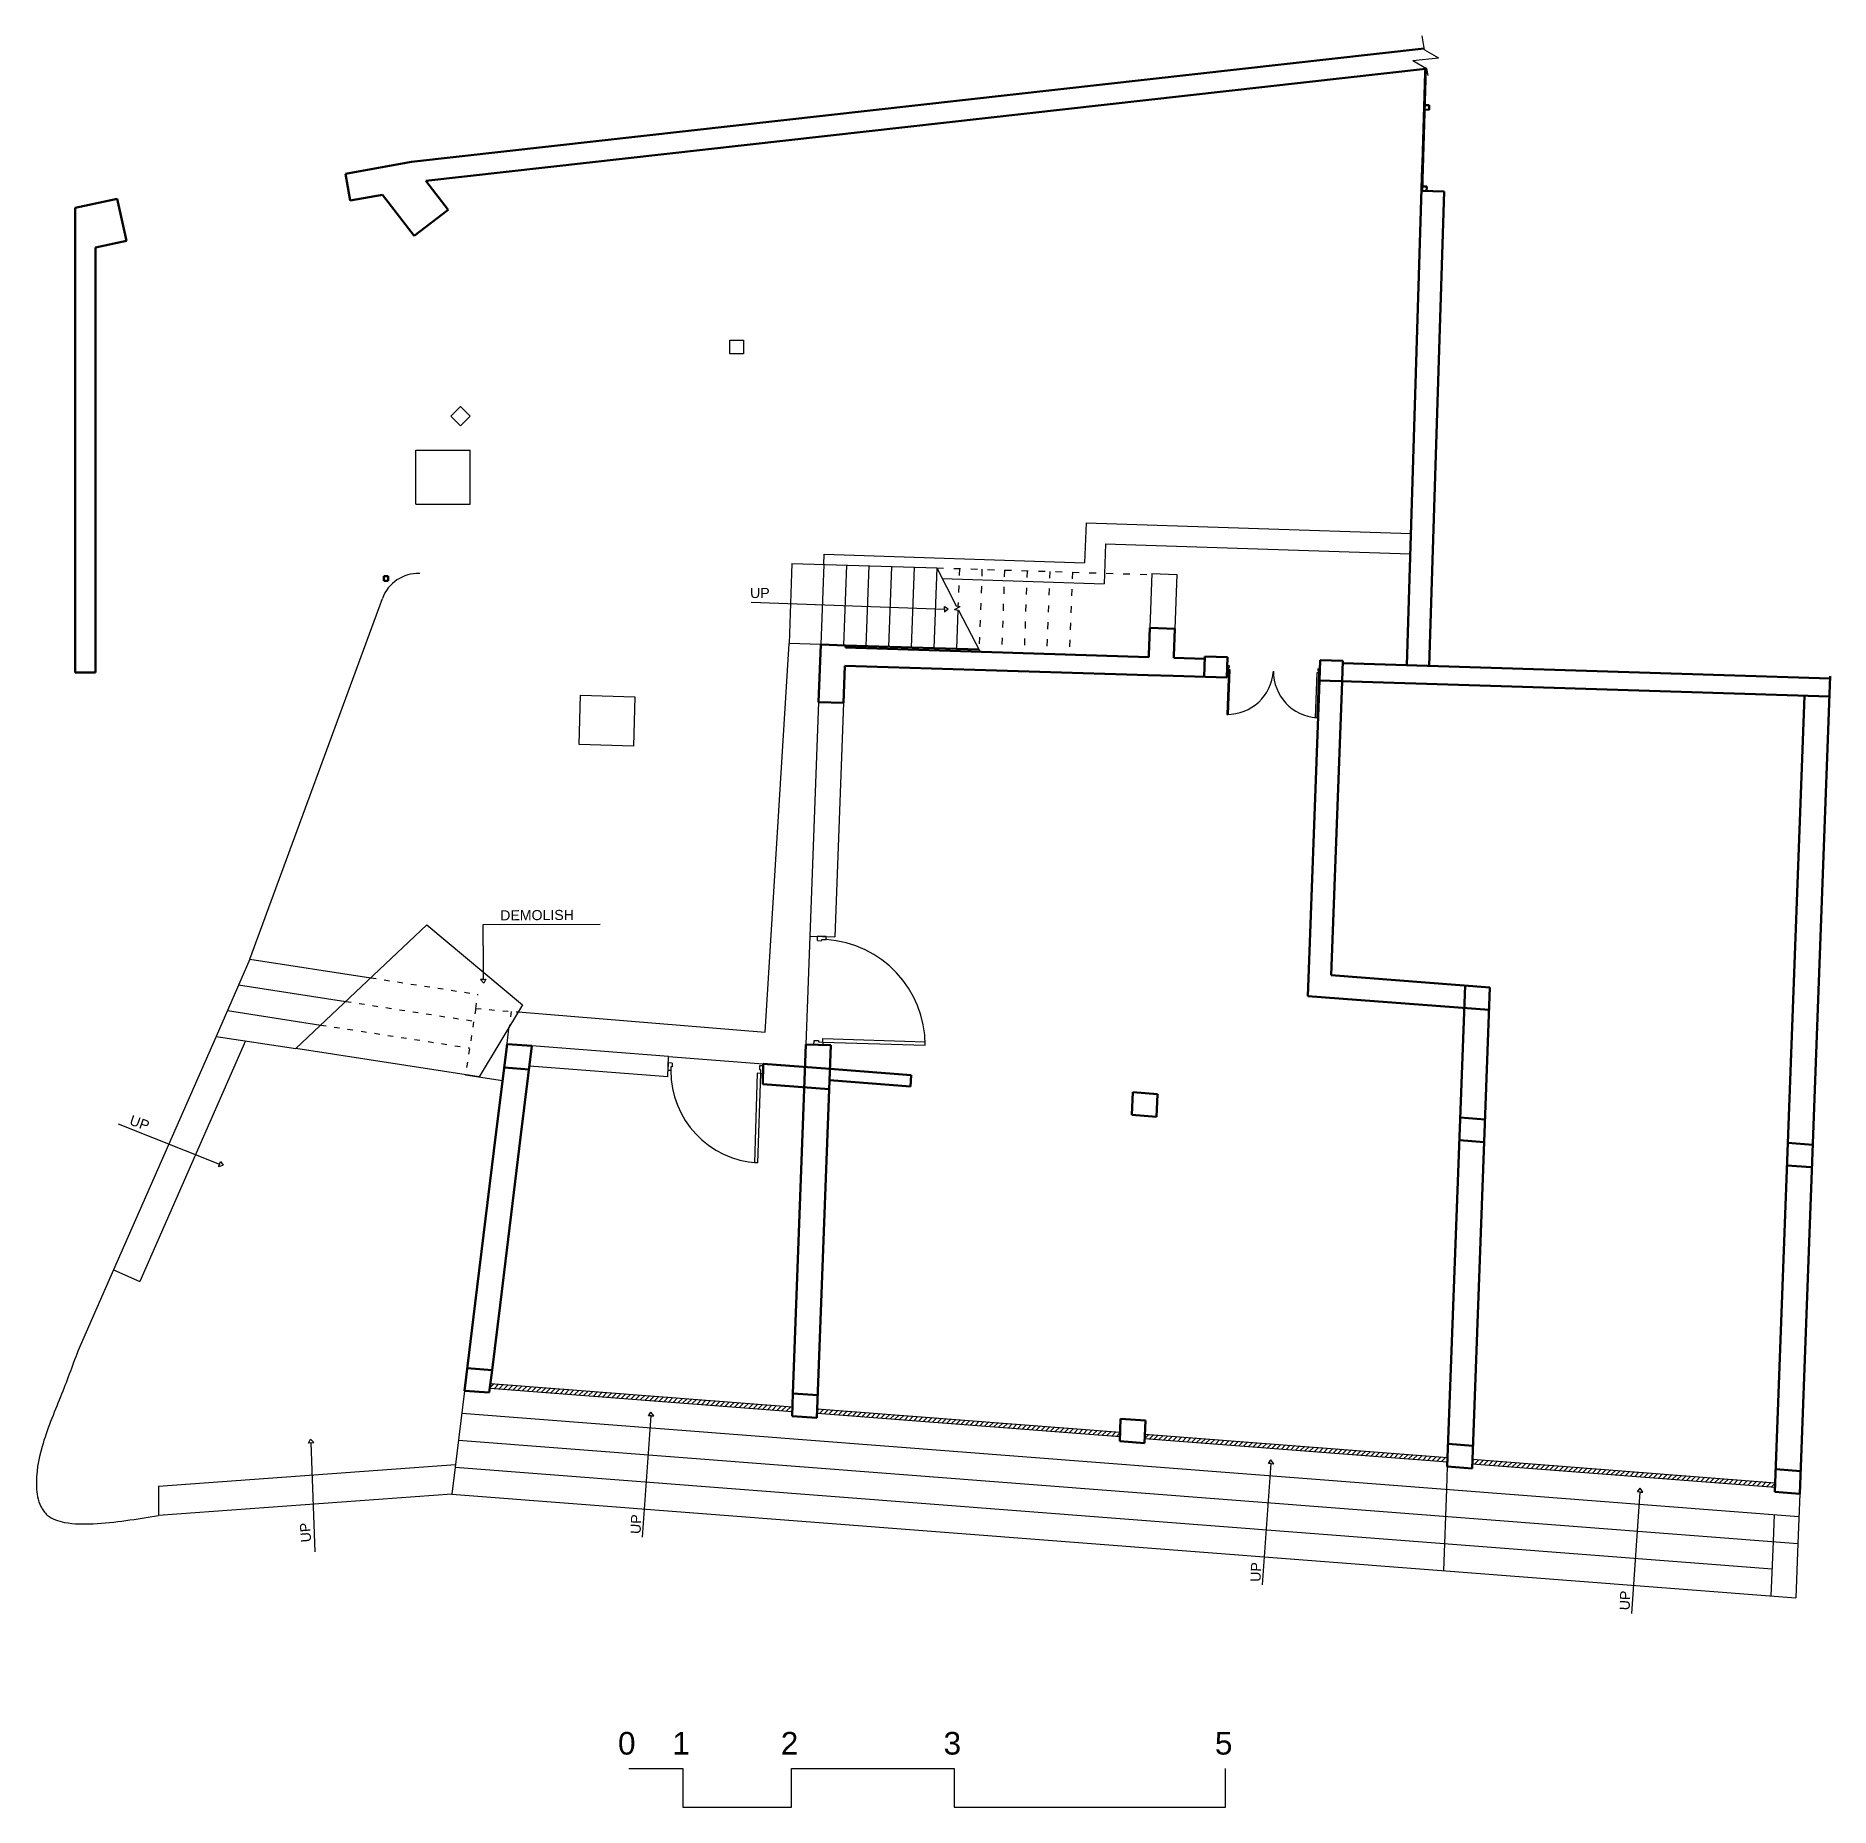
# Model space of a CAD drawing. Header units: inches. Extents: x 438 to 4290, y 203 to 1969.
# Drawn here: x 438 to 1232, y 203 to 987 of the extents above; entities that cross this region are included whole.
import ezdxf

# ---------------------------------------------------------------- set-up
doc = ezdxf.new("R2010")
doc.units = ezdxf.units.IN
doc.linetypes.add('ACAD_ISO03W100', pattern=[30, 12, -18])
doc.layers.add('cut', color=4, linetype='Continuous', lineweight=50)
doc.layers.add('element', color=20, linetype='Continuous')
doc.styles.get("Standard").update_dxf_attribs({"font": 'arial.ttf'})

msp = doc.modelspace()

# ---------------------------------------------------------------- texts
at = {"ltscale": 0.25}
msp.add_text('UP', height=4.469791, dxfattribs=at).set_placement((753.82571, 738.2242))
for s, rotation, p in [('DEMOLISH', 0.35075388, (643.31929, 595.65591)), ('UP', 340.46854184, (478.9722, 505.44583)), ('UP', 94.17366365, (559.72481, 320.74949)), ('UP', 88.13762338, (705.41271, 324.21084)), ('UP', 88.13762338, (979.60308, 303.05735)), ('UP', 88.13762338, (1142.86323, 290.46201))]:
    msp.add_text(s, height=4.469791, rotation=rotation, dxfattribs=at).set_placement(p)
at = {"ltscale": 5}
for s, p in [('0', (695.41396, 226.70627)), ('1', (719.41396, 226.70627)), ('2', (767.41396, 226.70627)), ('3', (839.41396, 226.70627)), ('5', (959.41396, 226.70627))]:
    msp.add_text(s, height=10, dxfattribs=at).set_placement(p)

# ---------------------------------------------------------------- linework, layer by layer
for p, q in [((1052.13211, 980.73373), (1051.13361, 986.84979)), ((1047.01218, 975.90831), (1058.27254, 977.16836)), ((1052.13211, 980.73373), (1058.27254, 977.16836)), ((1047.01218, 975.90831), (1053.06539, 972.39358)), ((1053.06539, 972.39358), (1053.57292, 969.28482)), ((744.92415, 852.22863), (750.92415, 852.22863)), ((744.92415, 846.22863), (744.92415, 852.22863)), ((750.92415, 852.22863), (750.92415, 846.22863)), ((750.92415, 846.22863), (744.92415, 846.22863)), ((621.50232, 818.68205), (625.74496, 822.92469)), ((625.74496, 814.43941), (621.50232, 818.68205)), ((625.74496, 822.92469), (629.9876, 818.68205)), ((629.9876, 818.68205), (625.74496, 814.43941)), ((605.9876, 779.68205), (605.9876, 803.68205)), ((605.9876, 803.68205), (629.9876, 803.68205)), ((629.9876, 779.68205), (629.9876, 803.68205)), ((605.9876, 779.68205), (629.9876, 779.68205)), ((902.40808, 771.53964), (901.74594, 753.82306)), ((902.40808, 771.53964), (1046.0978, 766.80725)), ((911.06716, 762.24957), (910.40502, 744.53299)), ((911.06716, 762.24957), (1045.80155, 757.81212)), ((786.42953, 753.10742), (786.57802, 757.61609)), ((786.59734, 757.61546), (901.74594, 753.82306)), ((772.22587, 753.55801), (771.11613, 718.07536)), ((772.22567, 753.55166), (836.40421, 751.54443)), ((786.42953, 753.10742), (785.1089, 717.63137)), ((796.42482, 752.79481), (795.10419, 717.31876)), ((806.4201, 752.4822), (805.09933, 717.00213)), ((816.41539, 752.16959), (815.09445, 716.68507)), ((826.41068, 751.85698), (825.08957, 716.368)), ((836.40597, 751.54437), (835.0847, 716.05093)), ((836.40421, 751.54443), (845.00935, 734.72385)), ((838.78442, 746.8918), (910.40502, 744.53299)), ((931.58893, 749.06704), (930.69258, 725.08378)), ((931.58893, 749.06704), (942.58124, 748.65621)), ((942.58124, 748.65621), (941.68489, 724.67295)), ((532.62136, 578.4785), (591.21325, 737.99723)), ((754.24048, 736.46555), (839.84522, 733.27883)), ((839.84522, 733.27883), (839.84522, 734.51087)), ((839.84522, 734.51087), (841.50435, 733.4447)), ((839.84522, 732.13591), (841.50435, 733.4447)), ((839.84522, 733.27883), (839.84522, 732.13591)), ((844.25738, 733.15056), (846.7476, 734.44881)), ((844.25738, 733.15056), (845.97093, 732.87943)), ((845.00935, 734.72385), (846.7476, 734.44881)), ((845.71956, 732.9192), (845.07982, 715.73386)), ((845.97093, 732.87943), (855.59123, 714.42649)), ((760.55053, 546.23), (771.11574, 718.06901)), ((785.1089, 717.63137), (771.11574, 718.06901)), ((965.41245, 706.64253), (964.67182, 686.74702)), ((964.82233, 706.66449), (964.8851, 708.35055)), ((965.41245, 706.64253), (964.82233, 706.66449)), ((964.8851, 708.35055), (965.72812, 708.31882)), ((966.08688, 706.61742), (965.34669, 686.73386)), ((965.44384, 707.48556), (965.41245, 706.64253)), ((965.41245, 706.64253), (966.08688, 706.61742)), ((965.69675, 707.47614), (965.44384, 707.48556)), ((965.72813, 708.31917), (965.69675, 707.47614)), ((1005.01331, 706.85674), (1004.98193, 706.01371)), ((1005.85634, 706.82536), (1005.0133, 706.85639)), ((1005.79358, 705.1393), (1005.85634, 706.82536)), ((1004.52903, 705.18637), (1003.78885, 685.30281)), ((1005.20346, 705.16127), (1004.46283, 685.26577)), ((1005.20346, 705.16127), (1004.52903, 705.18637)), ((1004.98193, 706.01371), (1005.23484, 706.0043)), ((1005.23484, 706.0043), (1005.20346, 705.16127)), ((1005.20346, 705.16127), (1005.79358, 705.1393)), ((678.21348, 673.45137), (678.89525, 695.25012)), ((678.89525, 695.25012), (702.88352, 694.49987)), ((702.88352, 694.49987), (702.20175, 672.70112)), ((784.16029, 692.14902), (780.31007, 588.72066)), ((795.15511, 691.80515), (791.30489, 588.37679)), ((964.67182, 686.74702), (965.34669, 686.73386)), ((1004.46283, 685.26577), (1003.78885, 685.30281)), ((702.20175, 672.70112), (678.21348, 673.45137)), ((635.77278, 593.79162), (687.58921, 593.96372)), ((635.77278, 584.41203), (635.77278, 593.79162)), ((780.31007, 588.72066), (778.52446, 540.75388)), ((780.31007, 588.72066), (791.30489, 588.37679)), ((783.58012, 586.69676), (783.64172, 588.61567)), ((787.45978, 588.49468), (783.64172, 588.61567)), ((787.41721, 587.15142), (787.45978, 588.49468)), ((635.77278, 584.41203), (635.79764, 569.54046)), ((783.58012, 586.69676), (785.48003, 586.63655)), ((785.48003, 586.63655), (785.49827, 587.21223)), ((785.49827, 587.21223), (787.41721, 587.15142)), ((532.62136, 578.4785), (517.64099, 544.36053)), ((532.62136, 578.4785), (586.06333, 570.25157)), ((527.6279, 567.10584), (575.00863, 559.81199)), ((635.79764, 569.54046), (634.65558, 569.49604)), ((634.65558, 569.49604), (636.02787, 567.88904)), ((635.79764, 569.54046), (637.02874, 569.58835)), ((637.02874, 569.58835), (636.02787, 567.88904)), ((522.63445, 555.73319), (563.95394, 549.37241)), ((646.18158, 540.08989), (647.11538, 547.68929)), ((651.21896, 555.142), (760.55053, 546.23)), ((517.64099, 544.36053), (472.28373, 441.05891)), ((530.62348, 542.36199), (483.90357, 435.95692)), ((517.64099, 544.36053), (552.89924, 538.93283)), ((717.77003, 535.45826), (657.33336, 540.12089)), ((782.10165, 540.64279), (782.16325, 542.56171)), ((785.93953, 540.52117), (782.10165, 540.64279)), ((782.16246, 542.56174), (784.0814, 542.50093)), ((784.0814, 542.50093), (784.06316, 541.92524)), ((784.06316, 541.92524), (785.9821, 541.86443)), ((785.9821, 541.86443), (785.93953, 540.52117)), ((785.9821, 541.86443), (786.03074, 543.39959)), ((785.9821, 541.86443), (831.26908, 540.42932)), ((786.03074, 543.39959), (831.29055, 541.96533)), ((831.26908, 540.42932), (831.29055, 541.96533)), ((717.48839, 526.45325), (717.77003, 535.45826)), ((717.5763, 529.2862), (717.68217, 532.62722)), ((719.36138, 532.57471), (717.68217, 532.62722)), ((717.77003, 535.45826), (759.68942, 532.22423)), ((719.36138, 532.57471), (719.3087, 530.91218)), ((627.95647, 527.37842), (644.3743, 524.85104)), ((717.48839, 526.45325), (656.23459, 531.17891)), ((718.75173, 529.24895), (717.5763, 529.2862)), ((718.80494, 530.92814), (718.75173, 529.24895)), ((719.3087, 530.91218), (718.80494, 530.92814)), ((757.03714, 528.03571), (755.78208, 488.43074)), ((758.38049, 527.99314), (757.03714, 528.03571)), ((758.38049, 527.99314), (757.12468, 488.36439)), ((757.98316, 531.36748), (757.92994, 529.68829)), ((757.92994, 529.68829), (758.4337, 529.67233)), ((759.66234, 531.31427), (757.98313, 531.36678)), ((758.4337, 529.67233), (758.38049, 527.99314)), ((758.38049, 527.99314), (759.55592, 527.9559)), ((759.55592, 527.9559), (759.66234, 531.31427)), ((474.3262, 505.61641), (519.12027, 487.82385)), ((519.12027, 487.82385), (518.73816, 486.7467)), ((518.73816, 486.7467), (520.73938, 487.42549)), ((519.12027, 487.82385), (519.53217, 488.985)), ((519.53217, 488.985), (520.73938, 487.42549)), ((757.12468, 488.36439), (755.78208, 488.43074)), ((472.28373, 441.05891), (456.51043, 405.13504)), ((472.28373, 441.05891), (483.90357, 435.95692)), ((639.02844, 390.80331), (772.55892, 380.50158)), ((627.51178, 387.62123), (623.36086, 353.84044)), ((638.74175, 388.81948), (772.48446, 378.50138)), ((626.29092, 377.6857), (1217.69207, 332.05975)), ((706.3051, 322.91672), (710.10097, 376.55349)), ((708.86958, 376.59353), (709.98911, 378.21713)), ((710.10097, 376.55349), (708.86958, 376.59353)), ((711.24329, 376.51634), (709.98911, 378.21713)), ((710.10097, 376.55349), (711.24329, 376.51634)), ((783.46055, 377.65458), (917.37794, 367.323)), ((783.53501, 379.65478), (917.4524, 369.3232)), ((558.49048, 364.50502), (559.43307, 366.23734)), ((560.85914, 364.67787), (559.43307, 366.23734)), ((624.82589, 365.76307), (1217.24531, 320.05856)), ((928.35404, 366.47621), (1062.27142, 356.14463)), ((928.4285, 368.47641), (1062.34588, 358.14483)), ((559.71925, 364.59468), (558.49048, 364.50502)), ((559.71925, 364.59468), (560.85914, 364.67787)), ((561.43645, 316.4269), (559.71925, 364.59468)), ((1073.32198, 357.29804), (1207.23937, 346.96646)), ((492.149, 345.44975), (623.5077, 355.03543)), ((623.36086, 353.84044), (621.89583, 341.9178)), ((623.36086, 353.84044), (1205.82246, 308.90416)), ((980.49547, 301.76324), (984.29134, 355.4)), ((983.05995, 355.44004), (984.17948, 357.06364)), ((984.29134, 355.4), (983.05995, 355.44004)), ((985.43366, 355.36286), (984.17948, 357.06364)), ((984.29134, 355.4), (985.43366, 355.36286)), ((1062.19479, 354.08591), (1061.82249, 344.08492)), ((1073.24752, 355.29784), (1207.16491, 344.96626)), ((492.149, 345.44975), (492.149, 332.44975)), ((621.89583, 341.9178), (492.149, 332.44975)), ((621.89583, 341.9178), (1216.3518, 296.05618)), ((1061.82249, 344.08492), (1061.37573, 332.08373)), ((1143.75562, 289.16789), (1147.5515, 342.80466)), ((1146.32011, 342.8447), (1147.43964, 344.4683)), ((1147.5515, 342.80466), (1146.32011, 342.8447)), ((1148.69382, 342.76752), (1147.43964, 344.4683)), ((1147.5515, 342.80466), (1148.69382, 342.76752)), ((1218.06436, 342.06075), (1217.24531, 320.05856)), ((1061.37573, 332.08373), (1060.92898, 320.08254)), ((1206.71597, 332.90655), (1206.26922, 320.90535)), ((1060.92898, 320.08254), (1060.48222, 308.08134)), ((1206.26922, 320.90535), (1205.3757, 296.90297)), ((1217.24531, 320.05856), (1216.3518, 296.05618)), ((700.14183, 220.61), (724.14183, 220.61)), ((724.14183, 220.61), (724.14183, 203.47055)), ((772.14183, 220.61), (844.14183, 220.61)), ((772.14183, 203.47055), (772.14183, 220.61)), ((844.14183, 220.61), (844.14183, 203.47055)), ((964.14183, 203.47055), (964.14183, 220.61)), ((724.14183, 203.47055), (772.14183, 203.47055)), ((844.14183, 203.47055), (964.14183, 203.47055))]:
    msp.add_line(p, q)
at = {"linetype": 'ACAD_ISO03W100', "ltscale": 0.25}
for p, q in [((836.40421, 751.54443), (931.57028, 748.56804)), ((846.40126, 751.23176), (845.78219, 734.60157)), ((856.39655, 750.91915), (855.07494, 715.4168)), ((866.39184, 750.60654), (865.03401, 714.13116)), ((876.38713, 750.29394), (875.06519, 714.78266)), ((886.38242, 749.98133), (885.06031, 714.46559)), ((896.37771, 749.66872), (895.05543, 714.14852))]:
    msp.add_line(p, q, dxfattribs=at)
at = {"linetype": 'ACAD_ISO03W100', "ltscale": 0.2}
for p, q in [((586.06333, 570.25157), (633.43384, 562.9593)), ((575.00863, 559.81199), (631.60805, 551.09901)), ((632.46575, 556.67064), (627.95647, 527.37842)), ((632.46575, 556.67064), (633.43384, 562.9593)), ((632.46575, 556.67064), (651.21896, 555.142)), ((563.95394, 549.37241), (629.78226, 539.23872)), ((648.12735, 555.394), (647.2885, 548.56729))]:
    msp.add_line(p, q, dxfattribs=at)
at = {"linetype": 'Continuous', "transparency": 33554559}
for p, q in [((638.75534, 388.93006), (640.51398, 390.6887)), ((640.73597, 388.66563), (642.59824, 390.5279)), ((642.82024, 388.50483), (644.68251, 390.3671)), ((644.9045, 388.34403), (646.76677, 390.2063)), ((646.98877, 388.18323), (648.85104, 390.0455)), ((649.07303, 388.02243), (650.9353, 389.8847)), ((651.1573, 387.86164), (653.01957, 389.72391)), ((653.24156, 387.70084), (655.10383, 389.56311)), ((655.32583, 387.54004), (657.1881, 389.40231)), ((657.41009, 387.37924), (659.27236, 389.24151)), ((659.49436, 387.21844), (661.35663, 389.08071)), ((661.57862, 387.05764), (663.4409, 388.91991)), ((663.66289, 386.89684), (665.52516, 388.75911)), ((665.74715, 386.73604), (667.60943, 388.59831)), ((667.83142, 386.57524), (669.69369, 388.43752)), ((669.91569, 386.41445), (671.77796, 388.27672)), ((671.99995, 386.25365), (673.86222, 388.11592)), ((674.08422, 386.09285), (675.94649, 387.95512)), ((676.16848, 385.93205), (678.03075, 387.79432)), ((678.25275, 385.77125), (680.11502, 387.63352)), ((680.33701, 385.61045), (682.19928, 387.47272)), ((682.42128, 385.44965), (684.28355, 387.31192)), ((684.50554, 385.28885), (686.36781, 387.15113)), ((686.58981, 385.12806), (688.45208, 386.99033)), ((688.67407, 384.96726), (690.53634, 386.82953)), ((690.75834, 384.80646), (692.62061, 386.66873)), ((692.8426, 384.64566), (694.70487, 386.50793)), ((694.92687, 384.48486), (696.78914, 386.34713)), ((697.01113, 384.32406), (698.8734, 386.18633)), ((699.0954, 384.16326), (700.95767, 386.02553)), ((701.17966, 384.00246), (703.04193, 385.86474)), ((703.26393, 383.84167), (705.1262, 385.70394)), ((705.34819, 383.68087), (707.21047, 385.54314)), ((707.43246, 383.52007), (709.29473, 385.38234)), ((709.51672, 383.35927), (711.379, 385.22154)), ((711.60099, 383.19847), (713.46326, 385.06074)), ((713.68526, 383.03767), (715.54753, 384.89994)), ((715.76952, 382.87687), (717.63179, 384.73914)), ((717.85379, 382.71607), (719.71606, 384.57835)), ((719.93805, 382.55528), (721.80032, 384.41755)), ((722.02232, 382.39448), (723.88459, 384.25675)), ((724.10658, 382.23368), (725.96885, 384.09595)), ((726.19085, 382.07288), (728.05312, 383.93515)), ((728.27511, 381.91208), (730.13738, 383.77435)), ((730.35938, 381.75128), (732.22165, 383.61355)), ((732.44364, 381.59048), (734.30591, 383.45275)), ((734.52791, 381.42968), (736.39018, 383.29196)), ((736.61217, 381.26889), (738.47444, 383.13116)), ((738.69644, 381.10809), (740.55871, 382.97036)), ((740.7807, 380.94729), (742.64297, 382.80956)), ((742.86497, 380.78649), (744.72724, 382.64876)), ((744.94923, 380.62569), (746.81151, 382.48796)), ((747.0335, 380.46489), (748.89577, 382.32716)), ((749.11776, 380.30409), (750.98004, 382.16636)), ((751.20203, 380.14329), (753.0643, 382.00556)), ((753.2863, 379.9825), (755.14857, 381.84477)), ((755.37056, 379.8217), (757.23283, 381.68397)), ((757.45483, 379.6609), (759.3171, 381.52317)), ((759.53909, 379.5001), (761.40136, 381.36237)), ((761.62336, 379.3393), (763.48563, 381.20157)), ((763.70762, 379.1785), (765.56989, 381.04077)), ((765.79189, 379.0177), (767.65416, 380.87997)), ((767.87615, 378.8569), (769.73842, 380.71917)), ((769.96042, 378.6961), (771.82269, 380.55838)), ((772.04468, 378.53531), (772.50277, 378.9934)), ((783.50197, 378.76728), (784.32828, 379.59358)), ((784.55027, 377.57051), (786.41254, 379.43278)), ((786.63454, 377.40971), (788.49681, 379.27199)), ((788.7188, 377.24892), (790.58108, 379.11119)), ((790.80307, 377.08812), (792.66534, 378.95039)), ((792.88734, 376.92732), (794.74961, 378.78959)), ((794.9716, 376.76652), (796.83387, 378.62879)), ((797.05587, 376.60572), (798.91814, 378.46799)), ((799.14013, 376.44492), (801.0024, 378.30719)), ((801.2244, 376.28412), (803.08667, 378.14639)), ((803.30866, 376.12332), (805.17093, 377.9856)), ((805.39293, 375.96253), (807.2552, 377.8248)), ((807.47719, 375.80173), (809.33946, 377.664)), ((809.56146, 375.64093), (811.42373, 377.5032)), ((811.64572, 375.48013), (813.50799, 377.3424)), ((813.72999, 375.31933), (815.59226, 377.1816)), ((815.81425, 375.15853), (817.67652, 377.0208)), ((817.89852, 374.99773), (819.76079, 376.86)), ((819.98278, 374.83693), (821.84505, 376.69921)), ((822.06705, 374.67614), (823.92932, 376.53841)), ((824.15131, 374.51534), (826.01358, 376.37761)), ((826.23558, 374.35454), (828.09785, 376.21681)), ((828.31984, 374.19374), (830.18212, 376.05601)), ((830.40411, 374.03294), (832.26638, 375.89521)), ((832.48837, 373.87214), (834.35065, 375.73441)), ((834.57264, 373.71134), (836.43491, 375.57361)), ((836.65691, 373.55054), (838.51918, 375.41281)), ((838.74117, 373.38975), (840.60344, 375.25202)), ((840.82544, 373.22895), (842.68771, 375.09122)), ((842.9097, 373.06815), (844.77197, 374.93042)), ((844.99397, 372.90735), (846.85624, 374.76962)), ((847.07823, 372.74655), (848.9405, 374.60882)), ((849.1625, 372.58575), (851.02477, 374.44802)), ((851.24676, 372.42495), (853.10903, 374.28722)), ((853.33103, 372.26415), (855.1933, 374.12642)), ((855.41529, 372.10336), (857.27756, 373.96563)), ((857.49956, 371.94256), (859.36183, 373.80483)), ((859.58382, 371.78176), (861.44609, 373.64403)), ((861.66809, 371.62096), (863.53036, 373.48323)), ((863.75235, 371.46016), (865.61462, 373.32243)), ((865.83662, 371.29936), (867.69889, 373.16163)), ((867.92088, 371.13856), (869.78316, 373.00083)), ((870.00515, 370.97776), (871.86742, 372.84003)), ((872.08941, 370.81696), (873.95169, 372.67924)), ((874.17368, 370.65617), (876.03595, 372.51844)), ((876.25795, 370.49537), (878.12022, 372.35764)), ((878.34221, 370.33457), (880.20448, 372.19684)), ((880.42648, 370.17377), (882.28875, 372.03604)), ((882.51074, 370.01297), (884.37301, 371.87524)), ((884.59501, 369.85217), (886.45728, 371.71444)), ((886.67927, 369.69137), (888.54154, 371.55364)), ((888.76354, 369.53057), (890.62581, 371.39285)), ((890.8478, 369.36978), (892.71007, 371.23205)), ((892.93207, 369.20898), (894.79434, 371.07125)), ((895.01633, 369.04818), (896.8786, 370.91045)), ((897.1006, 368.88738), (898.96287, 370.74965)), ((899.18486, 368.72658), (901.04713, 370.58885)), ((901.26913, 368.56578), (903.1314, 370.42805)), ((903.35339, 368.40498), (905.21566, 370.26725)), ((905.43766, 368.24418), (907.29993, 370.10646)), ((907.52192, 368.08339), (909.38419, 369.94566)), ((909.60619, 367.92259), (911.46846, 369.78486)), ((911.69045, 367.76179), (913.55273, 369.62406)), ((913.77472, 367.60099), (915.63699, 369.46326)), ((915.85899, 367.44019), (917.4412, 369.02241)), ((928.36458, 366.4754), (930.22685, 368.33767)), ((930.44884, 366.3146), (932.31111, 368.17687)), ((932.53311, 366.1538), (934.39538, 368.01607)), ((934.61737, 365.993), (936.47964, 367.85527)), ((936.70164, 365.8322), (938.56391, 367.69447)), ((938.7859, 365.6714), (940.64817, 367.53367)), ((940.87017, 365.51061), (942.73244, 367.37288)), ((942.95443, 365.34981), (944.8167, 367.21208)), ((945.0387, 365.18901), (946.90097, 367.05128)), ((947.12296, 365.02821), (948.98523, 366.89048)), ((949.20723, 364.86741), (951.0695, 366.72968)), ((951.29149, 364.70661), (953.15377, 366.56888)), ((953.37576, 364.54581), (955.23803, 366.40808)), ((955.46002, 364.38501), (957.3223, 366.24728)), ((957.54429, 364.22421), (959.40656, 366.08649)), ((959.62856, 364.06342), (961.49083, 365.92569)), ((961.71282, 363.90262), (963.57509, 365.76489)), ((963.79709, 363.74182), (965.65936, 365.60409)), ((965.88135, 363.58102), (967.74362, 365.44329)), ((967.96562, 363.42022), (969.82789, 365.28249)), ((970.04988, 363.25942), (971.91215, 365.12169)), ((972.13415, 363.09862), (973.99642, 364.96089)), ((974.21841, 362.93782), (976.08068, 364.8001)), ((976.30268, 362.77703), (978.16495, 364.6393)), ((978.38694, 362.61623), (980.24921, 364.4785)), ((980.47121, 362.45543), (982.33348, 364.3177)), ((982.55547, 362.29463), (984.41774, 364.1569)), ((984.63974, 362.13383), (986.50201, 363.9961)), ((986.724, 361.97303), (988.58627, 363.8353)), ((988.80827, 361.81223), (990.67054, 363.6745)), ((990.89253, 361.65143), (992.75481, 363.51371)), ((992.9768, 361.49064), (994.83907, 363.35291)), ((995.06106, 361.32984), (996.92334, 363.19211)), ((997.14533, 361.16904), (999.0076, 363.03131)), ((999.2296, 361.00824), (1001.09187, 362.87051)), ((1001.31386, 360.84744), (1003.17613, 362.70971)), ((1003.39813, 360.68664), (1005.2604, 362.54891)), ((1005.48239, 360.52584), (1007.34466, 362.38811)), ((1007.56666, 360.36504), (1009.42893, 362.22732)), ((1009.65092, 360.20425), (1011.51319, 362.06652)), ((1011.73519, 360.04345), (1013.59746, 361.90572)), ((1013.81945, 359.88265), (1015.68172, 361.74492)), ((1015.90372, 359.72185), (1017.76599, 361.58412)), ((1017.98798, 359.56105), (1019.85025, 361.42332)), ((1020.07225, 359.40025), (1021.93452, 361.26252)), ((1022.15651, 359.23945), (1024.01878, 361.10172)), ((1024.24078, 359.07865), (1026.10305, 360.94093)), ((1026.32504, 358.91786), (1028.18731, 360.78013)), ((1028.40931, 358.75706), (1030.27158, 360.61933)), ((1030.49357, 358.59626), (1032.35584, 360.45853)), ((1032.57784, 358.43546), (1034.44011, 360.29773)), ((1034.6621, 358.27466), (1036.52438, 360.13693)), ((1036.74637, 358.11386), (1038.60864, 359.97613)), ((1038.83063, 357.95306), (1040.69291, 359.81533)), ((1040.9149, 357.79226), (1042.77717, 359.65453)), ((1042.99917, 357.63147), (1044.86144, 359.49374)), ((1045.08343, 357.47067), (1046.9457, 359.33294)), ((1047.1677, 357.30987), (1049.02997, 359.17214)), ((1049.25196, 357.14907), (1051.11423, 359.01134)), ((1051.33623, 356.98827), (1053.1985, 358.85054)), ((1053.42049, 356.82747), (1055.28276, 358.68974)), ((1055.50476, 356.66667), (1057.36703, 358.52894)), ((1057.58902, 356.50587), (1059.45129, 358.36814)), ((1059.67329, 356.34507), (1061.53556, 358.20735)), ((1073.29203, 356.49343), (1074.04115, 357.24255)), ((1061.75755, 356.18428), (1062.29282, 356.71955)), ((1074.26314, 355.21948), (1076.12542, 357.08175)), ((1076.34741, 355.05868), (1078.20968, 356.92096)), ((1078.43167, 354.89789), (1080.29395, 356.76016)), ((1080.51594, 354.73709), (1082.37821, 356.59936)), ((1082.60021, 354.57629), (1084.46248, 356.43856)), ((1084.68447, 354.41549), (1086.54674, 356.27776)), ((1086.76874, 354.25469), (1088.63101, 356.11696)), ((1088.853, 354.09389), (1090.71527, 355.95616)), ((1090.93727, 353.93309), (1092.79954, 355.79536)), ((1093.02153, 353.77229), (1094.8838, 355.63457)), ((1095.1058, 353.6115), (1096.96807, 355.47377)), ((1097.19006, 353.4507), (1099.05233, 355.31297)), ((1099.27433, 353.2899), (1101.1366, 355.15217)), ((1101.35859, 353.1291), (1103.22086, 354.99137)), ((1103.44286, 352.9683), (1105.30513, 354.83057)), ((1105.52712, 352.8075), (1107.38939, 354.66977)), ((1107.61139, 352.6467), (1109.47366, 354.50897)), ((1109.69565, 352.4859), (1111.55792, 354.34818)), ((1111.77992, 352.32511), (1113.64219, 354.18738)), ((1113.86418, 352.16431), (1115.72646, 354.02658)), ((1115.94845, 352.00351), (1117.81072, 353.86578)), ((1118.03271, 351.84271), (1119.89499, 353.70498)), ((1120.11698, 351.68191), (1121.97925, 353.54418)), ((1122.20125, 351.52111), (1124.06352, 353.38338)), ((1124.28551, 351.36031), (1126.14778, 353.22258)), ((1126.36978, 351.19951), (1128.23205, 353.06179)), ((1128.45404, 351.03872), (1130.31631, 352.90099)), ((1130.53831, 350.87792), (1132.40058, 352.74019)), ((1132.62257, 350.71712), (1134.48484, 352.57939)), ((1134.70684, 350.55632), (1136.56911, 352.41859)), ((1136.7911, 350.39552), (1138.65337, 352.25779)), ((1138.87537, 350.23472), (1140.73764, 352.09699)), ((1140.95963, 350.07392), (1142.8219, 351.93619)), ((1143.0439, 349.91312), (1144.90617, 351.77539)), ((1145.12816, 349.75233), (1146.99043, 351.6146)), ((1147.21243, 349.59153), (1149.0747, 351.4538)), ((1149.29669, 349.43073), (1151.15896, 351.293)), ((1151.38096, 349.26993), (1153.24323, 351.1322)), ((1153.46522, 349.10913), (1155.32749, 350.9714)), ((1155.54949, 348.94833), (1157.41176, 350.8106)), ((1157.63375, 348.78753), (1159.49603, 350.6498)), ((1159.71802, 348.62673), (1161.58029, 350.489)), ((1161.80228, 348.46593), (1163.66456, 350.32821)), ((1163.88655, 348.30514), (1165.74882, 350.16741)), ((1165.97082, 348.14434), (1167.83309, 350.00661)), ((1168.05508, 347.98354), (1169.91735, 349.84581)), ((1170.13935, 347.82274), (1172.00162, 349.68501)), ((1172.22361, 347.66194), (1174.08588, 349.52421)), ((1174.30788, 347.50114), (1176.17015, 349.36341)), ((1176.39214, 347.34034), (1178.25441, 349.20261)), ((1178.47641, 347.17954), (1180.33868, 349.04182)), ((1180.56067, 347.01875), (1182.42294, 348.88102)), ((1182.64494, 346.85795), (1184.50721, 348.72022)), ((1184.7292, 346.69715), (1186.59147, 348.55942)), ((1186.81347, 346.53635), (1188.67574, 348.39862)), ((1188.89773, 346.37555), (1190.76, 348.23782)), ((1190.982, 346.21475), (1192.84427, 348.07702)), ((1193.06626, 346.05395), (1194.92853, 347.91622)), ((1195.15053, 345.89315), (1197.0128, 347.75543)), ((1197.23479, 345.73236), (1199.09707, 347.59463)), ((1199.31906, 345.57156), (1201.18133, 347.43383)), ((1201.40332, 345.41076), (1203.2656, 347.27303)), ((1203.48759, 345.24996), (1205.34986, 347.11223)), ((1205.57186, 345.08916), (1207.23125, 346.74856))]:
    msp.add_line(p, q, dxfattribs=at)
msp.add_arc((607.17086, 732.13593), 17, 88.2086193, 159.83150709)
at = {"ltscale": 0.25}
for centre, radius, start, end in [((964.81686, 707.28418), 20.53767, 269.59538743, 356.1408008), ((1005.84511, 705.75686), 20.53767, 179.59538745, 266.14080081), ((784.52933, 540.50091), 46.73981, 359.91223469, 86.45764805), ((759.65174, 529.1863), 40.90006, 179.9122347, 266.45764807)]:
    msp.add_arc(centre, radius, start, end, dxfattribs=at)
msp.add_spline([(456.51043, 405.13504), (448.7977, 384.87179), (440.67879, 362.91029), (438.20521, 345.23374), (440.14921, 336.46463), (443.00003, 332.65185), (450.66931, 329.42284), (463.33727, 328.82044), (492.149, 332.44975)], degree=3)
at = {"layer": 'cut'}
for p, q in [((604.0474, 931.10458), (1051.97435, 981.22828)), ((610.43519, 922.76321), (1052.50767, 972.23179)), ((1051.07125, 918.30678), (1052.76825, 972.56611)), ((1051.21036, 930.75207), (1052.45364, 970.50424)), ((1052.45364, 970.50424), (1052.52259, 972.70875)), ((1053.37856, 970.47531), (1052.70352, 970.49642)), ((1052.76604, 972.49545), (1052.897, 972.49135)), ((1054.19465, 954.19487), (1052.19563, 954.25739)), ((1052.25815, 956.25641), (1054.25717, 956.19389)), ((1054.25717, 956.19389), (1054.19465, 954.19487)), ((574.81505, 925.85391), (604.0474, 931.10458)), ((1044.26008, 708.52575), (1051.14784, 928.75305)), ((1051.21036, 930.75207), (1051.14784, 928.75305)), ((576.93652, 914.04293), (574.81505, 925.85391)), ((610.43519, 922.76321), (620.28627, 909.89936)), ((455.34722, 910.73745), (473.93276, 914.83088)), ((478.01953, 896.27561), (473.93276, 914.83088)), ((576.93652, 914.04293), (591.2175, 916.60805)), ((591.2175, 916.60805), (605.20141, 898.34743)), ((1050.82137, 918.31459), (1060.81649, 918.00199)), ((1051.13377, 920.3058), (1053.13279, 920.24328)), ((1053.13279, 920.24328), (1053.07027, 918.24426)), ((1053.07027, 918.24426), (1053.07027, 918.24426)), ((1054.2552, 708.21314), (1060.81649, 918.00199)), ((455.34722, 705.2643), (455.34722, 910.73745)), ((605.20141, 898.34743), (620.28627, 909.89936)), ((464.34722, 893.2643), (478.01953, 896.27561)), ((464.34722, 705.2643), (464.34722, 893.2643)), ((591.78066, 747.85577), (593.78066, 747.85577)), ((591.78066, 745.85577), (591.78066, 747.85577)), ((593.78066, 747.85577), (593.78066, 745.85577)), ((593.78066, 745.85577), (591.78066, 745.85577)), ((930.69258, 725.08378), (930.24952, 713.09196)), ((930.69258, 725.08378), (941.68489, 724.67295)), ((941.68489, 724.67295), (941.23671, 712.68133)), ((785.1089, 717.63137), (784.16029, 692.14902)), ((785.1089, 717.63137), (796.10371, 717.2875)), ((796.10371, 717.2875), (796.06651, 716.28817)), ((796.06651, 716.28817), (930.21232, 712.09267)), ((796.10371, 717.2875), (855.07494, 715.4168)), ((795.76891, 708.29357), (795.15511, 691.80515)), ((795.76891, 708.29357), (929.91471, 704.09806)), ((930.21232, 712.09267), (930.24952, 713.09196)), ((941.20254, 711.74894), (941.23671, 712.68133)), ((941.20254, 711.74894), (954.98863, 711.31777)), ((955.02583, 712.3171), (954.69102, 703.32317)), ((955.02583, 712.3171), (965.02112, 712.00449)), ((965.02112, 712.00449), (964.68631, 703.01056)), ((1006.00108, 710.72281), (1005.66627, 701.72888)), ((1006.00108, 710.72281), (1015.99637, 710.4102)), ((1015.99637, 710.4102), (1015.66156, 701.41627)), ((1015.95457, 709.41102), (1231.48839, 702.67005)), ((455.34722, 705.2643), (464.34722, 705.2643)), ((929.91471, 704.09806), (940.90953, 703.75419)), ((940.90953, 703.75419), (964.68631, 703.01056)), ((1005.66627, 701.72888), (1000.47255, 562.21001)), ((1005.66627, 701.72888), (1086.05016, 699.21482)), ((1015.65935, 701.35688), (1010.82312, 571.44119)), ((1086.05016, 699.21482), (1231.19078, 694.67545)), ((1231.52559, 703.66938), (1218.06436, 342.06075)), ((784.16029, 692.14902), (795.15511, 691.80515)), ((1220.19597, 695.01932), (1207.08827, 342.90754)), ((1010.82312, 571.44119), (1081.09186, 566.02004)), ((1070.11576, 566.86683), (1062.19479, 354.08591)), ((1081.09186, 566.02004), (1073.17088, 353.23912)), ((1000.47255, 562.21001), (1080.71956, 556.01905)), ((646.3547, 540.96788), (641.43081, 500.93561)), ((657.33336, 540.12089), (646.3547, 540.96788)), ((657.33336, 540.12089), (652.35433, 499.60074)), ((778.52446, 540.75388), (772.78012, 386.44365)), ((778.52446, 540.75388), (789.51928, 540.41001)), ((789.51928, 540.41001), (783.38392, 375.59587)), ((759.40778, 523.21921), (759.68942, 532.22423)), ((789.13001, 529.95292), (759.68942, 532.22423)), ((656.05146, 529.68858), (645.0728, 530.53557)), ((824.8372, 522.18329), (788.94386, 524.95242)), ((825.02335, 527.18379), (789.13001, 529.95292)), ((825.02335, 527.18379), (824.8372, 522.18329)), ((788.79494, 520.95202), (759.40778, 523.21921)), ((923.04739, 519.62134), (922.67509, 509.62035)), ((934.02349, 518.77455), (923.04739, 519.62134)), ((934.02349, 518.77455), (933.65119, 508.77355)), ((933.65119, 508.77355), (922.67509, 509.62035)), ((1078.91697, 507.59617), (1067.94087, 508.44297)), ((641.43081, 500.93561), (632.27409, 426.3777)), ((652.35433, 499.60074), (643.25178, 425.5228)), ((1078.54467, 497.59518), (1067.56858, 498.44197)), ((1223.81045, 496.4178), (1212.83436, 497.26459)), ((1223.04125, 486.44743), (1212.46206, 487.2636)), ((632.27312, 426.36979), (627.51178, 387.62123)), ((643.25178, 425.5228), (639.71129, 396.70977)), ((639.71129, 396.70977), (628.73263, 397.55676)), ((638.49043, 386.77424), (639.71129, 396.70977)), ((638.49043, 386.77424), (627.51178, 387.62123)), ((772.78012, 386.44365), (772.40782, 376.44266)), ((783.75621, 385.59686), (772.78012, 386.44365)), ((783.38392, 375.59587), (772.40782, 376.44266)), ((917.6736, 375.26528), (917.3013, 365.26429)), ((928.6497, 374.41849), (917.6736, 375.26528)), ((928.6497, 374.41849), (928.2774, 364.41749)), ((928.2774, 364.41749), (917.3013, 365.26429)), ((1073.54318, 363.24011), (1062.56708, 364.08691)), ((1073.17088, 353.23912), (1062.19479, 354.08591)), ((1218.43666, 352.06174), (1207.46056, 352.90853)), ((1218.06436, 342.06075), (1207.08827, 342.90754))]:
    msp.add_line(p, q, dxfattribs=at)
at = {"layer": 'element'}
for p, q in [((552.89924, 538.93283), (610.86704, 593.67514)), ((610.8628, 593.67119), (653.12994, 558.33861)), ((653.12994, 558.33861), (634.05982, 526.43887)), ((634.05982, 526.43887), (552.89924, 538.93283))]:
    msp.add_line(p, q, dxfattribs=at)

msp.set_redraw_order([(e.dxf.handle, doc.entitydb.next_handle()) for e in msp.query("TEXT MTEXT ATTDEF DIMENSION ARC_DIMENSION")])  # texts and dimensions are drawn at this point

doc.saveas('drawing.dxf')
